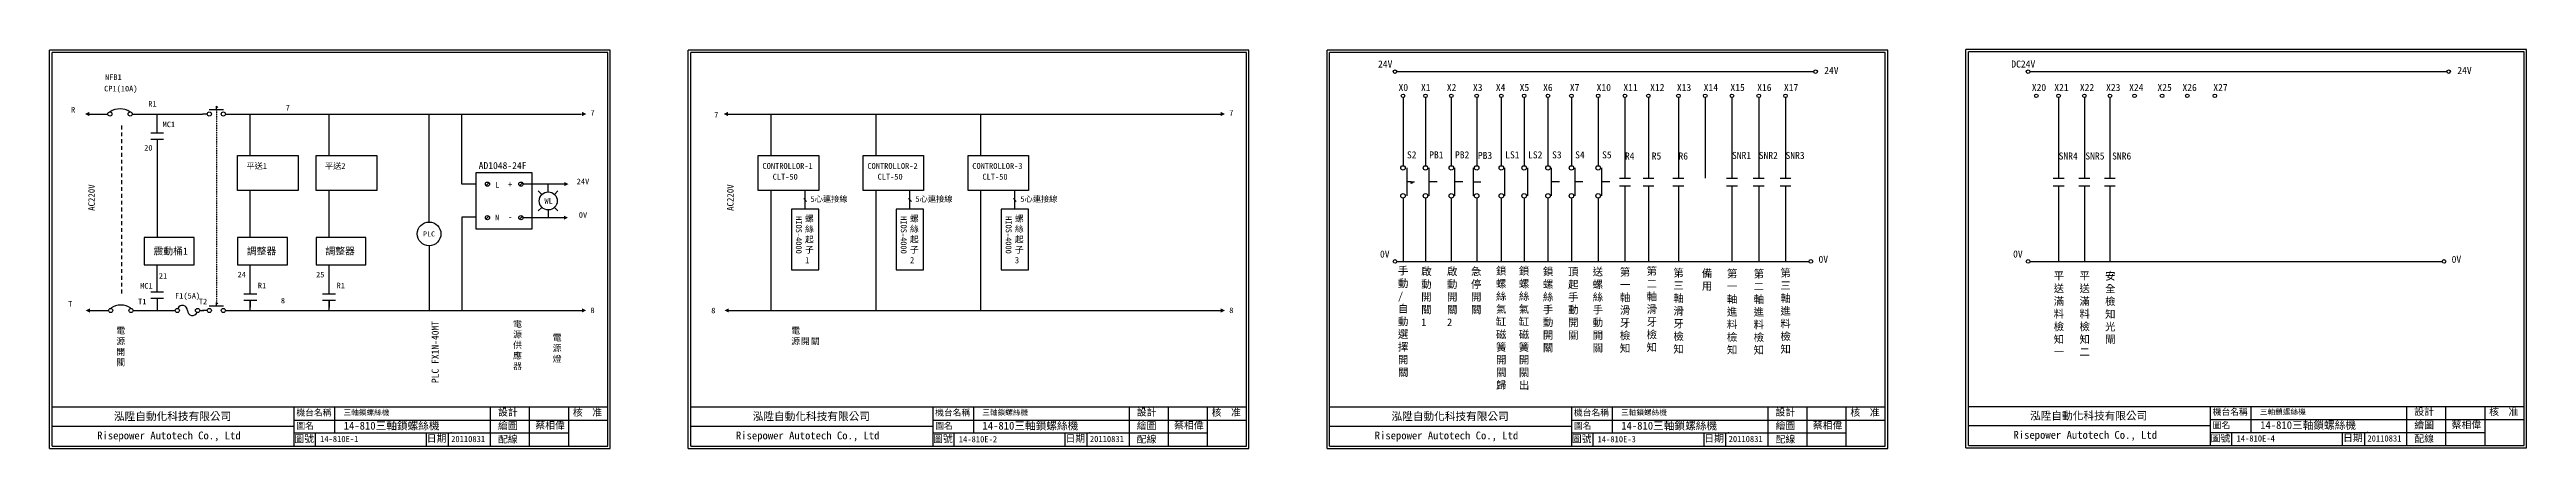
# Model space of a CAD drawing. Extents: x 143 to 1738, y -21 to 428.
# Drawn here: x 143 to 1411, y 224 to 428 of the extents above; entities that cross this region are included whole.
import ezdxf
from ezdxf.enums import TextEntityAlignment as Align

# ---------------------------------------------------------------- set-up
doc = ezdxf.new("R2010")
doc.units = 0
doc.linetypes.add('DASHED', pattern=[0.2, 0.1, -0.1])
doc.linetypes.add('HIDDEN9', pattern=[3.5, 2, -1.5])
doc.layers.get('0').update_dxf_attribs({"linetype": 'CONTINUOUS'})
for name, color, linetype in [('7', 7, 'CONTINUOUS'), ('圖框層', 7, 'CONTINUOUS'), ('文字層', 4, 'CONTINUOUS'), ('標尺寸層', 3, 'CONTINUOUS')]:
    doc.layers.add(name, color=color, linetype=linetype)
doc.styles.add('CNS', font='romanc.shx', dxfattribs={"bigfont": 'chineset.shx'})
doc.styles.add('STSL', font='kaiu.ttf')
doc.styles.add('標楷體', font='kaiu.ttf')

msp = doc.modelspace()

# ---------------------------------------------------------------- texts
at = {"color": 7}
for s, height, p in [('CP1(10A)', 2.86, (179.1, 408)), ('NFB1', 2.86, (175.3, 413.9)), ('R', 2.86, (154.7, 397.2)), ('R1', 2.86, (195.3, 400.2)), ('7', 2.86, (264.6, 398.2)), ('7', 2.86, (420.6, 395.6)), ('7', 2.86, (483.9, 394.5)), ('7', 2.86, (747.6, 395.6)), ('20', 2.86, (193.2, 377.7)), ('WL', 2.86, (398.1, 350.6)), ('PLC', 2.57, (336.9, 333.6)), ('21', 2.86, (200.7, 312.1)), ('24', 2.86, (241, 312.8)), ('25', 2.86, (281.2, 312.8)), ('T', 2.86, (153.2, 297.8)), ('T1', 2.86, (190.1, 299)), ('F1(5A)', 2.86, (213.3, 301.9)), ('T2', 2.86, (221.2, 299)), ('8', 2.86, (262.1, 299.5)), ('8', 2.86, (420.6, 294.5)), ('8', 2.86, (482.4, 294.4)), ('8', 2.86, (747.6, 294.5))]:
    msp.add_text(s, height=height, dxfattribs=at).set_placement(p, align=Align.MIDDLE_CENTER)
at = {"color": 4}
for s, p in [('MC1', (203.7, 389.7)), ('MC1', (192.2, 307)), ('R1', (251.4, 307.2)), ('R1', (291.7, 307.2))]:
    msp.add_text(s, height=2.86, dxfattribs=at).set_placement(p, align=Align.MIDDLE_CENTER)
at = {"color": 4, "style": 'STSL'}
for s, height, p in [('AD1048-24F', 3.6, (362.3, 366.8)), ('震動桶1', 3.6, (195.8, 323)), ('調整器', 3.6, (243.6, 323)), ('調整器', 3.6, (283.8, 323)), ('14-810三軸鎖螺絲機', 4, (293.2, 233.4)), ('14-810三軸鎖螺絲機', 4, (620.2, 233.4)), ('14-810三軸鎖螺絲機', 4, (947.2, 233.4)), ('14-810三軸鎖螺絲機', 4, (1274.3, 233.7))]:
    msp.add_text(s, height=height, dxfattribs=at).set_placement(p)
at = {"color": 7}
for p in [(164.1, 352.2), (491.1, 352.2)]:
    msp.add_text('AC220V', height=3.33, rotation=90, dxfattribs=at).set_placement(p, align=Align.MIDDLE_CENTER)
for s, p in [('L', (370.7, 358.8)), ('+', (377.3, 359)), ('N', (370.7, 342)), ('-', (377.3, 342.2))]:
    msp.add_text(s, height=2.86).set_placement(p, align=Align.MIDDLE_LEFT)
for s, p in [('24V', (415.7, 360.5)), ('0V', (415.7, 343.3))]:
    msp.add_text(s, height=2.86).set_placement(p, align=Align.MIDDLE_CENTER)
at = {"color": 4, "style": 'STSL'}
msp.add_text('PLC FX1N-40MT', height=3.6, rotation=90, dxfattribs=at).set_placement((341.8, 257.2))
at = {"color": 7, "char_height": 3.2, "width": 3.699, "attachment_point": 1, "style": 'CNS'}
for s, insert in [('{\\fDFKai-SB|b0|i0|c136|p65;螺絲起子1}', (529.4, 343.1)), ('{\\fDFKai-SB|b0|i0|c136|p65;螺絲起子2}', (583.1, 343.1)), ('{\\fDFKai-SB|b0|i0|c136|p65;螺絲起子3}', (636.8, 343.1))]:
    msp.add_mtext(s, dxfattribs=dict(at, insert=insert))
at = {"color": 0, "char_height": 3.25, "attachment_point": 1, "style": '標楷體'}
for s, insert, width in [('\\pt6.5;{\\T1.1;電\\P源開關}', (176.8, 285.7), 4.179), ('\\pt6.5;{\\T1.1;電源供應器}', (379.9, 289.2), 0.365), ('\\pt6.5;{\\T1.1;電源燈}', (400.2, 282.1), 1.851), ('\\pt6.5;{\\T1.1;電\\P源開關}', (522.3, 285.7), 52.199)]:
    msp.add_mtext(s, dxfattribs=dict(at, insert=insert, width=width))
at = {"layer": '圖框層', "color": 4, "style": 'STSL'}
for s, height, p in [('24V', 3.6, (822.7, 418.8)), ('24V', 3.6, (1051.1, 415.5)), ('DC24V', 3.6, (1146.9, 418.8)), ('24V', 3.6, (1375.2, 415.5)), ('X0', 3.6, (833.2, 406.8)), ('X1', 3.6, (844.7, 406.8)), ('X2', 3.6, (857.9, 406.8)), ('X3', 3.6, (871.3, 406.8)), ('X4', 3.6, (883, 406.8)), ('X5', 3.6, (895.2, 406.8)), ('X6', 3.6, (907.2, 406.8)), ('X7', 3.6, (920.9, 406.8)), ('X10', 3.6, (934.6, 406.8)), ('X11', 3.6, (948.3, 406.8)), ('X12', 3.6, (962, 406.8)), ('X13', 3.6, (975.7, 406.8)), ('X14', 3.6, (989.4, 406.8)), ('X15', 3.6, (1003.1, 406.8)), ('X16', 3.6, (1016.8, 406.8)), ('X17', 3.6, (1030.5, 406.8)), ('X20', 3.6, (1157.4, 406.8)), ('X21', 3.6, (1168.9, 406.8)), ('X22', 3.6, (1182, 406.8)), ('X23', 3.6, (1195.4, 406.8)), ('X24', 3.6, (1207.2, 406.8)), ('X25', 3.6, (1221.7, 406.8)), ('X26', 3.6, (1234.5, 406.8)), ('X27', 3.6, (1250.3, 406.8)), ('平送1', 3, (243.4, 366.9)), ('平送2', 3, (283.6, 366.9)), ('CONTROLLOR-1', 3, (507.6, 366.9)), ('CONTROLLOR-2', 3, (561.3, 366.9)), ('CONTROLLOR-3', 3, (615, 366.9)), ('S2', 3.6, (837.5, 372.3)), ('PB1', 3.6, (848.9, 372.3)), ('PB2', 3.6, (862.1, 372.3)), ('PB3', 3.6, (873.8, 372)), ('LS1', 3.6, (887.8, 372.3)), ('LS2', 3.6, (899.5, 372.3)), ('S3', 3.6, (911.8, 372.3)), ('S4', 3.6, (923.6, 372.3)), ('S5', 3.6, (937.4, 372.3)), ('R4', 3.6, (949.1, 371.7)), ('R5', 3.6, (962.8, 371.7)), ('R6', 3.6, (976.5, 371.7)), ('SNR1', 3.6, (1003.9, 372)), ('SNR2', 3.6, (1017.6, 372)), ('SNR3', 3.6, (1031.3, 372)), ('SNR4', 3.6, (1171.1, 371.7)), ('SNR5', 3.6, (1184.8, 371.7)), ('SNR6', 3.6, (1198.5, 371.7)), ('CLT-50', 3, (512.8, 361.4)), ('CLT-50', 3, (566.5, 361.4)), ('CLT-50', 3, (620.2, 361.4)), ('5心連接線', 3, (532.2, 350)), ('5心連接線', 3, (585.9, 350)), ('5心連接線', 3, (639.6, 350)), ('0V', 3.6, (823.7, 321.5)), ('0V', 3.6, (1048.2, 318.8)), ('0V', 3.6, (1147.8, 321.5)), ('0V', 3.6, (1372.3, 318.8)), ('泓陞自動化科技有限公司', 4, (175.6, 238.2)), ('三軸鎖螺絲機', 2.8, (293.1, 240.8)), ('設計', 3.6, (372.2, 240.5)), ('核  准', 3.6, (410.5, 240.4)), ('泓陞自動化科技有限公司', 4, (502.6, 238.2)), ('三軸鎖螺絲機', 2.8, (620.1, 240.8)), ('設計', 3.6, (699.2, 240.5)), ('核  准', 3.6, (737.5, 240.4)), ('泓陞自動化科技有限公司', 4, (829.6, 238.2)), ('三軸鎖螺絲機', 2.8, (947.1, 240.8)), ('設計', 3.6, (1026.2, 240.5)), ('核  准', 3.6, (1064.5, 240.4)), ('泓陞自動化科技有限公司', 4, (1156.5, 238.5)), ('三軸鎖螺絲機', 2.8, (1274.1, 241.1)), ('設計', 3.6, (1353.2, 240.8)), ('核  准', 3.6, (1391.5, 240.7)), ('Risepower Autotech Co., Ltd', 4, (167, 228.4)), ('圖號', 3.6, (267.9, 226.9)), ('14-810E-1', 3.2, (281.1, 227)), ('日期', 3.6, (335.7, 227.1)), ('繪圖', 3.6, (372.2, 233.6)), ('配線', 3.6, (372.2, 226.7)), ('Risepower Autotech Co., Ltd', 4, (494, 228.4)), ('圖號', 3.6, (594.9, 226.9)), ('14-810E-2', 3.2, (608.1, 226.9)), ('日期', 3.6, (662.7, 227.1)), ('繪圖', 3.6, (699.2, 233.6)), ('配線', 3.6, (699.2, 226.7)), ('Risepower Autotech Co., Ltd', 4, (821, 228.4)), ('圖號', 3.6, (921.9, 226.9)), ('14-810E-3', 3.2, (935.1, 226.9)), ('日期', 3.6, (989.7, 227.1)), ('繪圖', 3.6, (1026.2, 233.6)), ('配線', 3.6, (1026.2, 226.7)), ('Risepower Autotech Co., Ltd', 4, (1148, 228.7)), ('圖號', 3.6, (1248.9, 227.2)), ('14-810E-4', 3.2, (1262.2, 227.3)), ('日期', 3.6, (1316.7, 227.4)), ('繪圖', 3.6, (1353.2, 233.9)), ('配線', 3.6, (1353.2, 227))]:
    msp.add_text(s, height=height, dxfattribs=at).set_placement(p)
for p in [(524.7, 342.7), (578.4, 342.7), (632.1, 342.7)]:
    msp.add_text('HIOS-4000', height=3, rotation=270, dxfattribs=at).set_placement(p)
at = {"layer": '文字層', "color": 4, "style": 'STSL'}
for s, height, p in [('機台名稱', 3.2, (269, 240.5)), ('機台名稱', 3.2, (596, 240.5)), ('機台名稱', 3.2, (923, 240.5)), ('機台名稱', 3.2, (1250, 240.9)), ('圖名', 3.2, (269, 233.8)), ('20110831', 3.2, (348.2, 227)), ('蔡相偉', 3.6, (391.3, 233.8)), ('圖名', 3.2, (596, 233.8)), ('20110831', 3.2, (675.2, 227)), ('蔡相偉', 3.6, (718.3, 233.8)), ('圖名', 3.2, (923, 233.8)), ('20110831', 3.2, (1002.2, 227)), ('蔡相偉', 3.6, (1045.3, 233.8)), ('圖名', 3.2, (1250, 234.1)), ('20110831', 3.2, (1329.2, 227.3)), ('蔡相偉', 3.6, (1372.3, 234.1))]:
    msp.add_text(s, height=height, dxfattribs=at).set_placement(p)
at = {"layer": '標尺寸層', "color": 7, "char_height": 3.9, "attachment_point": 1, "style": 'CNS'}
for s, insert, width in [('{\\fDFKai-SB|b0|i0|c136|p65;手動\\P/\\P自動選擇開關}', (832.9, 316.7), 4.961), ('{\\fDFKai-SB|b0|i0|c136|p65;鎖螺絲氣缸磁簧開關歸}', (883.1, 316.6), 4.91), ('{\\fDFKai-SB|b0|i0|c136|p65;鎖螺絲氣缸磁簧開關出}', (894.8, 316.6), 4.91), ('{\\fDFKai-SB|b0|i0|c136|p65;第二軸滑牙檢知}', (960.2, 316.5), 1.913), ('{\\fDFKai-SB|b0|i0|c136|p65;啟動開關\\P1}', (844.8, 316.3), 4.961), ('{\\fDFKai-SB|b0|i0|c136|p65;啟動開關\\P2}', (858, 316.3), 4.961), ('{\\fDFKai-SB|b0|i0|c136|p65;急停開關}', (870.3, 316.3), 4.961), ('{\\fDFKai-SB|b0|i0|c136|p65;鎖螺絲手動\\P開關}', (907.1, 316.3), 4.961), ('{\\fDFKai-SB|b0|i0|c136|p65;頂起\\P手動\\P開關}', (920, 316.2), 4.961), ('{\\fDFKai-SB|b0|i0|c136|p65;送螺絲手動\\P開關}', (932.6, 316.2), 1.909), ('{\\fDFKai-SB|b0|i0|c136|p65;第一軸滑牙檢知}', (946.5, 316), 5.464), ('{\\fDFKai-SB|b0|i0|c136|p65;第三軸滑牙檢知}', (973.9, 315.6), 6.4), ('{\\fDFKai-SB|b0|i0|c136|p65;備用}', (988.5, 315.4), 3.14), ('{\\fDFKai-SB|b0|i0|c136|p65;第一軸進料檢知}', (1001.3, 315.2), 6.235), ('{\\fDFKai-SB|b0|i0|c136|p65;第二軸進料檢知}', (1015, 315.1), 6.823), ('{\\fDFKai-SB|b0|i0|c136|p65;第三軸進料檢知}', (1028.7, 315.6), 6.4), ('{\\fDFKai-SB|b0|i0|c136|p65;平送滿料檢知一}', (1168.6, 314.1), 4.129), ('{\\fDFKai-SB|b0|i0|c136|p65;平送滿料檢知二}', (1181.8, 314.1), 4.129), ('{\\fDFKai-SB|b0|i0|c136|p65;安全檢知光閘}', (1194.9, 314), 4.297)]:
    msp.add_mtext(s, dxfattribs=dict(at, insert=insert, width=width))

# ---------------------------------------------------------------- blocks, each defined once
blk = doc.blocks.new('T')
at = {"layer": '7'}
blk.add_lwpolyline([(0, 0, 3, 0, 0), (0, 3, 0, 0, 0)], format="xyseb", dxfattribs=at)
blk = doc.blocks.new('SW-a卡住')
at = {"layer": '7'}
for p, q in [((3.4, 2.3), (10.6, 2.3)), ((7, 2.3), (7, 4.1))]:
    blk.add_line(p, q, dxfattribs=at)
for centre in [(3.4, 0), (10.6, 0)]:
    blk.add_circle(centre, 1.07, dxfattribs=at)
at = {"layer": '標尺寸層', "color": 7}
for p, q in [((2.4, 0), (0, 0)), ((7, 4.1), (7.7, 3.4)), ((11.6, 0), (14, 0))]:
    blk.add_line(p, q, dxfattribs=at)
blk = doc.blocks.new('接點')
at = {"layer": '標尺寸層', "color": 7}
for p, q in [((0, -3.4), (0, 0)), ((3.3, -3.4), (-3.3, -3.4)), ((3.3, -6.6), (-3.3, -6.6)), ((0, -6.6), (0, -10))]:
    blk.add_line(p, q, dxfattribs=at)
blk = doc.blocks.new('FUSE')
at = {"color": 7}
for p, q in [((0, 0), (2.1, 0)), ((14.6, 0), (16.8, 0))]:
    blk.add_line(p, q, dxfattribs=at)
for centre in [(3.2, 0), (13.6, 0)]:
    blk.add_circle(centre, 1.07)
for centre, start, end in [((5.8, 0), 0, 156.116), ((11, 0), 180, 336.116)]:
    blk.add_arc(centre, 2.59, start, end, dxfattribs=at)

# ---------------------------------------------------------------- hatches: boundary and pattern name
at = {"layer": '標尺寸層'}
msp.add_hatch(color=7, dxfattribs=at).paths.add_polyline_path([(839.7, 359.5), (839.7, 360.2), (841.2, 360.2)])

# ---------------------------------------------------------------- linework, layer by layer
for p, q in [((162.9, 395), (172.5, 395)), ((489.9, 395), (499.5, 395)), ((360.8, 364.8), (360.8, 336.2)), ((367.5, 359.8), (366, 358.3)), ((384.7, 359.8), (383.2, 358.3)), ((406.1, 359.1), (385, 359.1)), ((394.6, 353.8), (392.8, 355.6)), ((397.9, 355.2), (397.9, 359.1)), ((401.1, 353.8), (402.9, 355.6)), ((367.5, 342.7), (366, 341.2)), ((384.7, 342.7), (383.2, 341.2)), ((394.6, 347.2), (392.8, 345.5)), ((397.9, 345.9), (397.9, 341.9)), ((401.1, 347.2), (402.9, 345.5)), ((405.9, 341.9), (385, 341.9)), ((163.3, 294.4), (172.9, 294.4)), ((235, 294.4), (315.6, 294.4)), ((315.6, 294.4), (415.2, 294.4)), ((490.3, 294.4), (499.9, 294.4)), ((565.7, 294.4), (742.2, 294.4))]:
    msp.add_line(p, q)
at = {"color": 7}
for p, q in [((185, 395), (185.9, 395)), ((185.9, 395), (221, 395)), ((197.7, 388.6), (197.7, 395)), ((235, 395), (315.6, 395)), ((315.6, 395), (414.9, 395)), ((336.9, 339.7), (336.9, 395)), ((353.7, 359.1), (353.7, 395)), ((494.7, 395), (565.7, 395)), ((512, 395), (512.9, 395)), ((512, 378.6), (512, 395)), ((565.7, 395), (742.2, 395)), ((565.7, 378.6), (565.7, 395)), ((619.3, 378.6), (619.3, 395)), ((197.7, 378.6), (197.7, 331.8)), ((245.4, 331.8), (245.4, 355.8)), ((285.7, 331.8), (285.7, 355.8)), ((360.8, 359.1), (353.7, 359.1)), ((512, 331.8), (512, 355.8)), ((529.4, 346.2), (529.4, 355.8)), ((565.7, 331.8), (565.7, 355.8)), ((583.1, 346.2), (583.1, 355.8)), ((619.3, 331.8), (619.3, 355.8)), ((636.8, 346.2), (636.8, 355.8)), ((528.7, 351.8), (530.1, 350.2)), ((582.4, 351.8), (583.8, 350.2)), ((636.1, 351.8), (637.5, 350.2)), ((360.8, 342.1), (353.7, 342.1)), ((353.7, 342.1), (353.7, 294.4)), ((512, 294.4), (512, 331.8)), ((565.7, 294.4), (565.7, 331.8)), ((619.3, 294.4), (619.3, 331.8)), ((197.7, 307.1), (197.7, 317.7)), ((245.4, 302.7), (245.4, 317.7)), ((285.7, 302.7), (285.7, 317.7)), ((336.9, 327.6), (336.9, 294.4)), ((185.4, 294.4), (186.3, 294.4)), ((186.3, 294.4), (206.9, 294.4)), ((197.7, 297.1), (197.7, 294.4)), ((245.4, 294.4), (245.4, 299.5)), ((285.7, 294.4), (285.7, 299.5)), ((499.9, 294.4), (565.7, 294.4)), ((512.4, 294.4), (513.3, 294.4))]:
    msp.add_line(p, q, dxfattribs=at)
at = {"linetype": 'DASHED'}
msp.add_line((228, 397.3), (228, 298.5), dxfattribs=at)
at = {"color": 7, "linetype": 'HIDDEN9'}
msp.add_line((179.4, 389.1), (179.4, 302.9), dxfattribs=at)
at = {"color": 7}
for points in [[(389.6, 364.8), (360.8, 364.8), (360.8, 336.2), (389.6, 336.2)], [(522.4, 346.2), (522.4, 315.2), (536.4, 315.2), (536.4, 346.2)], [(576.1, 346.2), (576.1, 315.2), (590.1, 315.2), (590.1, 346.2)], [(629.8, 346.2), (629.8, 315.2), (643.8, 315.2), (643.8, 346.2)], [(191.1, 317.7), (216.6, 317.7), (216.6, 331.8), (191.1, 331.8)], [(238.9, 317.7), (264.4, 317.7), (264.4, 331.8), (238.9, 331.8)], [(279.1, 317.7), (304.6, 317.7), (304.6, 331.8), (279.1, 331.8)]]:
    msp.add_lwpolyline(points, close=True, dxfattribs=at)
for centre, radius in [((173.5, 395), 1.07), ((183.9, 395), 1.07), ((366.8, 359.1), 1.07), ((383.9, 359.1), 1.07), ((397.9, 350.5), 4.64), ((366.8, 341.9), 1.07), ((383.9, 341.9), 1.07), ((173.9, 294.4), 1.07), ((184.3, 294.4), 1.07)]:
    msp.add_circle(centre, radius)
msp.add_circle((336.9, 333.6), 6.07, dxfattribs=at)
for centre in [(178.7, 388.6), (179.1, 288.1)]:
    msp.add_arc(centre, 9.05, 55.1286, 124.8714, dxfattribs=at)
at = {"layer": '圖框層', "color": 7}
for p, q in [((429.6, 427.7), (142.6, 427.7)), ((142.6, 223.7), (142.6, 427.7)), ((428.4, 426.5), (143.9, 426.5)), ((143.9, 225), (143.9, 426.5)), ((428.4, 225), (428.4, 426.5)), ((429.6, 223.7), (429.6, 427.7)), ((756.6, 427.7), (469.6, 427.7)), ((469.6, 223.7), (469.6, 427.7)), ((755.4, 426.5), (470.9, 426.5)), ((470.9, 225), (470.9, 426.5)), ((755.4, 225), (755.4, 426.5)), ((756.6, 223.7), (756.6, 427.7)), ((1083.6, 427.7), (796.6, 427.7)), ((796.6, 223.7), (796.6, 427.7)), ((1082.4, 426.5), (797.9, 426.5)), ((797.9, 225), (797.9, 426.5)), ((1082.4, 225), (1082.4, 426.5)), ((1083.6, 223.7), (1083.6, 427.7)), ((1410.6, 428), (1123.6, 428)), ((1123.6, 224), (1123.6, 428)), ((1409.4, 426.8), (1124.9, 426.8)), ((1124.9, 225.3), (1124.9, 426.8)), ((1409.4, 225.3), (1409.4, 426.8)), ((1410.6, 224), (1410.6, 428)), ((143.9, 245), (254.3, 245)), ((254.3, 245), (428.4, 245)), ((267.9, 225), (267.9, 245)), ((368.4, 225), (368.4, 245)), ((388.4, 225), (388.4, 245)), ((408.4, 225), (408.4, 245)), ((470.9, 245), (581.3, 245)), ((581.3, 245), (755.4, 245)), ((594.9, 225), (594.9, 245)), ((695.4, 225), (695.4, 245)), ((715.4, 225), (715.4, 245)), ((735.4, 225), (735.4, 245)), ((797.9, 245), (908.3, 245)), ((908.3, 245), (1082.4, 245)), ((921.9, 225), (921.9, 245)), ((1022.4, 225), (1022.4, 245)), ((1042.4, 225), (1042.4, 245)), ((1062.4, 225), (1062.4, 245)), ((1124.9, 245.3), (1235.3, 245.3)), ((1235.3, 245.3), (1409.4, 245.3)), ((1248.9, 225.3), (1248.9, 245.3)), ((1349.4, 225.3), (1349.4, 245.3)), ((1369.4, 225.3), (1369.4, 245.3)), ((1389.4, 225.3), (1389.4, 245.3)), ((267.9, 238.3), (428.4, 238.3)), ((267.9, 231.7), (408.4, 231.7)), ((278.8, 225), (278.8, 231.7)), ((594.9, 238.3), (755.4, 238.3)), ((594.9, 231.7), (735.4, 231.7)), ((605.8, 225), (605.8, 231.7)), ((921.9, 238.3), (1082.4, 238.3)), ((921.9, 231.7), (1062.4, 231.7)), ((932.8, 225), (932.8, 231.7)), ((1248.9, 238.6), (1409.4, 238.6)), ((1248.9, 232), (1389.4, 232)), ((1259.8, 225.3), (1259.8, 232)), ((142.6, 223.7), (429.6, 223.7)), ((143.9, 225), (428.4, 225)), ((469.6, 223.7), (756.6, 223.7)), ((470.9, 225), (755.4, 225)), ((796.6, 223.7), (1083.6, 223.7)), ((797.9, 225), (1082.4, 225)), ((1123.6, 224), (1410.6, 224)), ((1124.9, 225.3), (1409.4, 225.3))]:
    msp.add_line(p, q, dxfattribs=at)
at = {"layer": '圖框層', "color": 4}
for p in [(348.2, 231.7), (675.2, 231.7), (1002.2, 231.7), (1329.2, 232)]:
    msp.add_point(p, dxfattribs=at)
at = {"layer": '標尺寸層', "color": 7}
for p, q in [((832.3, 416.7), (1045.7, 416.7)), ((1156.4, 416.7), (1369.9, 416.7)), ((245.4, 373.8), (245.4, 395)), ((285.7, 373.8), (285.7, 395)), ((835.5, 403.4), (835.5, 368.5)), ((847, 403.4), (847, 368.5)), ((860.2, 403.4), (860.2, 368.5)), ((873.2, 403.4), (873.2, 368.5)), ((885.8, 403.4), (885.8, 368.5)), ((897.5, 403.4), (897.5, 368.5)), ((909.7, 403.4), (909.7, 368.5)), ((921.7, 403.4), (921.7, 368.5)), ((921.7, 403.4), (921.7, 368.5)), ((935.4, 403.4), (935.4, 368.5)), ((935.4, 403.4), (935.4, 368.5)), ((949.1, 403.4), (949.1, 362.2)), ((961.1, 403.4), (961.1, 362.2)), ((976.5, 403.4), (976.5, 362.2)), ((990.2, 403.4), (990.2, 362.2)), ((1003.9, 403.4), (1003.9, 362.2)), ((1017.6, 403.4), (1017.6, 362.2)), ((1031.3, 403.4), (1031.3, 362.2)), ((1171.1, 403.4), (1171.1, 362.2)), ((1184.3, 403.4), (1184.3, 362.2)), ((1197.3, 403.4), (1197.3, 362.2)), ((512, 373.8), (512, 378.6)), ((565.7, 373.8), (565.7, 378.6)), ((619.3, 373.8), (619.3, 378.6)), ((837.4, 367.4), (837.4, 353.1)), ((839.7, 360.2), (837.4, 360.2)), ((839.7, 360.2), (841.2, 360.2)), ((841.2, 360.2), (839.7, 359.5)), ((839.7, 359.5), (839.7, 360.2)), ((848.8, 353.1), (848.8, 367.4)), ((852.9, 360.2), (848.8, 360.2)), ((862, 353.1), (862, 367.4)), ((866.1, 360.2), (862, 360.2)), ((871.4, 367.4), (871.4, 353.1)), ((871.4, 360.2), (875.3, 360.2)), ((887.7, 353.1), (887.7, 367.4)), ((899.4, 353.1), (899.4, 367.4)), ((911.5, 353.1), (911.5, 367.4)), ((915.6, 360.2), (911.5, 360.2)), ((923.6, 353.1), (923.6, 367.4)), ((927.6, 360.2), (923.6, 360.2)), ((937.3, 353.1), (937.3, 367.4)), ((941.3, 360.2), (937.3, 360.2)), ((946.3, 362.2), (951.9, 362.2)), ((946.3, 358.3), (951.9, 358.3)), ((949.1, 358.3), (949.1, 319.5)), ((958.4, 362.2), (963.9, 362.2)), ((958.4, 358.3), (963.9, 358.3)), ((961.1, 358.3), (961.1, 319.5)), ((973.7, 362.2), (979.3, 362.2)), ((973.7, 358.3), (979.3, 358.3)), ((976.5, 358.3), (976.5, 319.5)), ((1001.1, 362.2), (1006.7, 362.2)), ((1001.1, 358.3), (1006.7, 358.3)), ((1003.9, 358.3), (1003.9, 319.5)), ((1014.8, 362.2), (1020.4, 362.2)), ((1014.8, 358.3), (1020.4, 358.3)), ((1017.6, 358.3), (1017.6, 319.5)), ((1028.5, 362.2), (1034.1, 362.2)), ((1028.5, 358.3), (1034.1, 358.3)), ((1031.3, 358.3), (1031.3, 319.5)), ((1168.3, 362.2), (1173.9, 362.2)), ((1168.3, 358.3), (1173.9, 358.3)), ((1171.1, 358.3), (1171.1, 319.5)), ((1181.5, 362.2), (1187.1, 362.2)), ((1181.5, 358.3), (1187.1, 358.3)), ((1184.3, 358.3), (1184.3, 319.5)), ((1194.6, 362.2), (1200.1, 362.2)), ((1194.6, 358.3), (1200.1, 358.3)), ((1197.3, 358.3), (1197.3, 319.5)), ((835.5, 352), (835.5, 319.5)), ((847, 352), (847, 319.5)), ((860.2, 352), (860.2, 319.5)), ((873.2, 352), (873.2, 319.5)), ((885.8, 352), (885.8, 319.5)), ((897.5, 352), (897.5, 319.5)), ((909.7, 352), (909.7, 319.5)), ((921.7, 352), (921.7, 319.5)), ((935.4, 352), (935.4, 319.5)), ((832.5, 319.5), (1043.3, 319.5)), ((1156.7, 319.5), (1367.5, 319.5)), ((288.7, 231.7), (288.7, 245)), ((615.7, 231.7), (615.7, 245)), ((942.7, 231.7), (942.7, 245)), ((1269.7, 232), (1269.7, 245.3)), ((267.9, 235), (143.9, 235)), ((335.6, 225), (335.6, 231.7)), ((346.8, 225), (346.8, 231.7)), ((594.9, 235), (470.9, 235)), ((662.6, 225), (662.6, 231.7)), ((673.8, 225), (673.8, 231.7)), ((921.9, 235), (797.9, 235)), ((989.6, 225), (989.6, 231.7)), ((1000.8, 225), (1000.8, 231.7)), ((1248.9, 235.3), (1124.9, 235.3)), ((1316.5, 225.3), (1316.5, 232)), ((1327.8, 225.3), (1327.8, 232))]:
    msp.add_line(p, q, dxfattribs=at)
for points in [[(238.9, 373.8), (269.9, 373.8), (269.9, 355.8), (238.9, 355.8)], [(279.1, 373.8), (310.1, 373.8), (310.1, 355.8), (279.1, 355.8)], [(505.4, 373.8), (536.4, 373.8), (536.4, 355.8), (505.4, 355.8)], [(559.1, 373.8), (590.1, 373.8), (590.1, 355.8), (559.1, 355.8)], [(612.8, 373.8), (643.8, 373.8), (643.8, 355.8), (612.8, 355.8)]]:
    msp.add_lwpolyline(points, close=True, dxfattribs=at)
for centre, radius in [((831.4, 416.7), 0.92), ((1046.7, 416.7), 0.92), ((1155.5, 416.7), 0.92), ((1370.8, 416.7), 0.92), ((835.5, 404.3), 0.92), ((847, 404.3), 0.92), ((860.2, 404.3), 0.92), ((860.2, 404.3), 0.92), ((873.2, 404.3), 0.92), ((885.8, 404.3), 0.92), ((897.5, 404.3), 0.92), ((909.7, 404.3), 0.92), ((921.7, 404.3), 0.92), ((935.4, 404.3), 0.92), ((949.1, 404.3), 0.92), ((961.1, 404.3), 0.92), ((976.5, 404.3), 0.92), ((990.2, 404.3), 0.92), ((1003.9, 404.3), 0.92), ((1017.6, 404.3), 0.92), ((1031.3, 404.3), 0.92), ((1159.7, 404.3), 0.92), ((1171.1, 404.3), 0.92), ((1184.3, 404.3), 0.92), ((1184.3, 404.3), 0.92), ((1197.4, 404.3), 0.92), ((1210, 404.3), 0.92), ((1224.1, 404.3), 0.92), ((1237, 404.3), 0.92), ((1251.1, 404.3), 0.92), ((835.5, 367.4), 1.15), ((847, 367.4), 1.15), ((860.2, 367.4), 1.15), ((873.2, 367.4), 1.15), ((885.8, 367.4), 1.15), ((897.5, 367.4), 1.15), ((909.7, 367.4), 1.15), ((921.7, 367.4), 1.15), ((935.4, 367.4), 1.15), ((835.5, 353.1), 1.15), ((847, 353.1), 1.15), ((860.2, 353.1), 1.15), ((873.2, 353.1), 1.15), ((885.8, 353.1), 1.15), ((897.5, 353.1), 1.15), ((909.7, 353.1), 1.15), ((921.7, 353.1), 1.15), ((935.4, 353.1), 1.15), ((831.4, 319.5), 0.92), ((1044.3, 319.5), 0.92), ((1155.5, 319.5), 0.92), ((1368.4, 319.5), 0.92)]:
    msp.add_circle(centre, radius, dxfattribs=at)

# ---------------------------------------------------------------- block references
at = {"color": 7, "xscale": 0.7139700000000175, "yscale": 0.7139700000000175, "zscale": 0.71397}
for p, rotation in [((162.9, 395), 90), ((415.2, 395), 270), ((489.9, 395), 90), ((742.2, 395), 270), ((406.1, 359.1), 270), ((405.9, 341.9), 270), ((163.3, 294.4), 90), ((415.2, 294.4), 270), ((490.3, 294.4), 90), ((742.2, 294.4), 270)]:
    msp.add_blockref('T', p, dxfattribs=dict(at, rotation=rotation))
at = {"color": 7}
for name, p in [('SW-a卡住', (221, 395)), ('接點', (197.7, 388.6)), ('接點', (197.7, 307.1)), ('接點', (245.4, 306.1)), ('接點', (285.7, 306.1)), ('FUSE', (204.8, 294.4)), ('SW-a卡住', (221, 294.4))]:
    msp.add_blockref(name, p, dxfattribs=at)

msp.set_redraw_order([(e.dxf.handle, doc.entitydb.next_handle()) for e in msp.query("TEXT MTEXT ATTDEF DIMENSION ARC_DIMENSION")])  # texts and dimensions are drawn at this point

doc.saveas('drawing.dxf')
